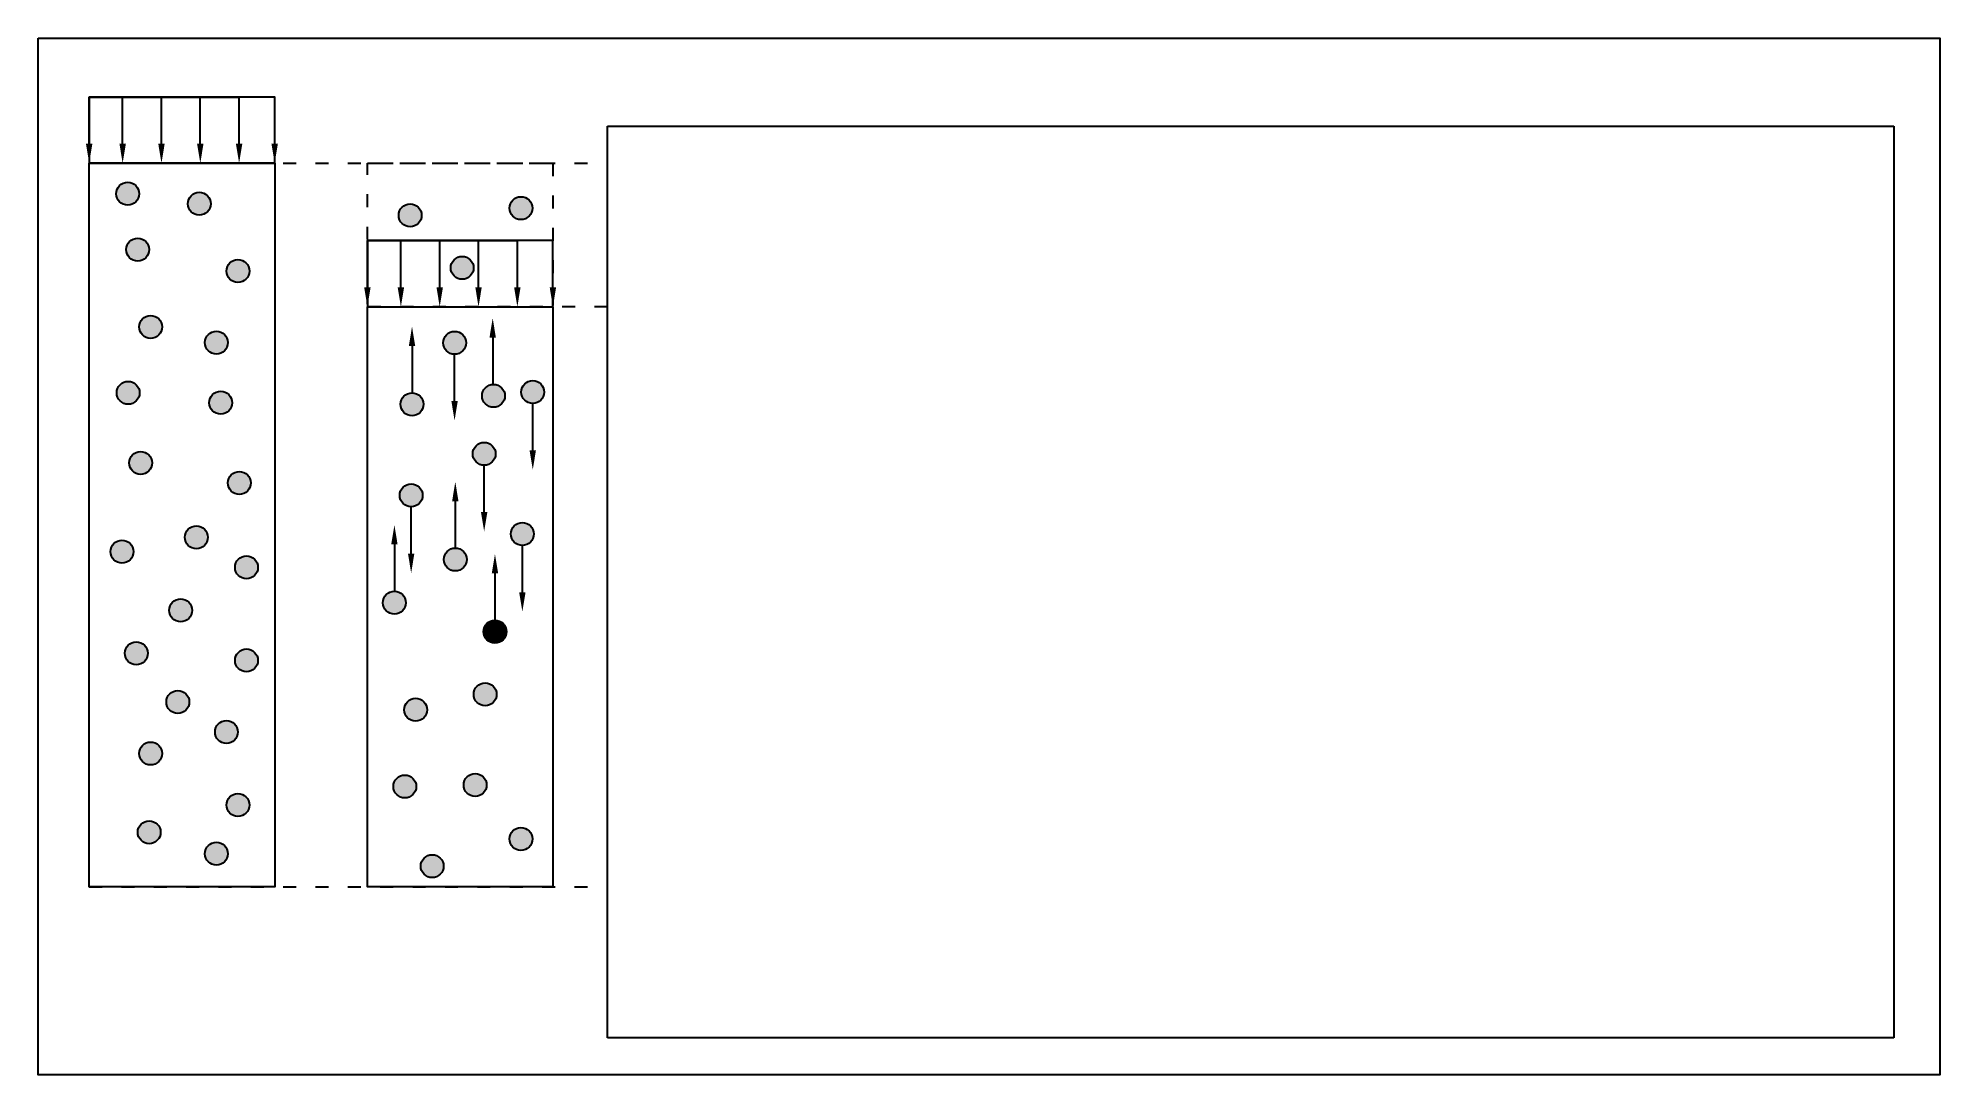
# Model space of a CAD drawing. Header units: inches. Extents: x -128 to 157, y -44 to 110.
# Drawn here: x -17.77 to -0.13, y 50.12 to 59.74 of the extents above; entities that cross this region are included whole.
import ezdxf
from ezdxf import colors
from ezdxf.entities.mleader import LeaderData, LeaderLine
from ezdxf.math import Vec2, Vec3

# ---------------------------------------------------------------- set-up
doc = ezdxf.new("R2010")
doc.units = ezdxf.units.IN
doc.header["$MEASUREMENT"] = 0
doc.linetypes.add('ACAD_ISO03W100', pattern=[30, 12, -18])
doc.styles.get("Standard").update_dxf_attribs({"font": 'arial.ttf'})
picture_1 = doc.add_image_def('image1.jpg', size_in_pixel=(1750, 1240))

msp = doc.modelspace()

# ---------------------------------------------------------------- hatches: boundary and pattern name
at = {"ltscale": 0.1}
h = msp.add_hatch(color=5, dxfattribs=at)
h.dxf.hatch_style = 1
h.paths.add_polyline_path([(-17.04029, 58.29416, 1), (-16.82798, 58.29416, 1)])
h.paths.add_polyline_path([(-15.80624, 57.57738, 1), (-16.01855, 57.57738, 1)])
h.paths.add_polyline_path([(-16.82798, 57.05971, 1), (-16.61567, 57.05971, 1)])
h.paths.add_polyline_path([(-16.82395, 56.44842, 1), (-17.03626, 56.44842, 1)])
h.paths.add_polyline_path([(-16.00528, 55.61288, 1), (-15.79298, 55.61288, 1)])
h.paths.add_polyline_path([(-16.40336, 55.10848, 1), (-16.19105, 55.10848, 1)])
h.paths.add_polyline_path([(-16.96067, 54.03331, 1), (-16.74837, 54.03331, 1)])
h.paths.add_polyline_path([(-16.88106, 54.97574, 1), (-17.09337, 54.97574, 1)])
h.paths.add_polyline_path([(-15.93894, 53.96694, 1), (-15.72663, 53.96694, 1)])
h.paths.add_polyline_path([(-16.61567, 53.10416, 1), (-16.82798, 53.10416, 1)])
h.paths.add_polyline_path([(-16.12471, 53.30326, 1), (-15.9124, 53.30326, 1)])
h.paths.add_polyline_path([(-16.21759, 52.175, 1), (-16.00528, 52.175, 1)])
h.paths.add_polyline_path([(-16.33702, 54.43152, 1), (-16.54933, 54.43152, 1)])
h = msp.add_hatch(color=1, dxfattribs=at)
h.dxf.hatch_style = 1
h.paths.add_polyline_path([(-15.80624, 52.6263, 1), (-16.01855, 52.6263, 1)])
h.paths.add_polyline_path([(-16.62894, 52.3741, 1), (-16.84125, 52.3741, 1)])
h.paths.add_polyline_path([(-16.36356, 53.58201, 1), (-16.57586, 53.58201, 1)])
h.paths.add_polyline_path([(-15.72663, 54.82973, 1), (-15.93894, 54.82973, 1)])
h.paths.add_polyline_path([(-16.92087, 55.79871, 1), (-16.70856, 55.79871, 1)])
h.paths.add_polyline_path([(-15.96548, 56.35621, 1), (-16.17779, 56.35621, 1)])
h.paths.add_polyline_path([(-16.00528, 56.9137, 1), (-16.21759, 56.9137, 1)])
h.paths.add_polyline_path([(-16.94741, 57.77649, 1), (-16.7351, 57.77649, 1)])
h.paths.add_polyline_path([(-16.16452, 58.20125, 1), (-16.37682, 58.20125, 1)])
h = msp.add_hatch(color=5, dxfattribs=at)
h.dxf.hatch_style = 1
h.paths.add_polyline_path([(-14.20908, 58.09407, 1), (-14.42139, 58.09407, 1)])
h.paths.add_polyline_path([(-13.18174, 58.16075, 1), (-13.39405, 58.16075, 1)])
h.paths.add_polyline_path([(-13.9388, 57.60721, 1), (-13.72649, 57.60721, 1)])
h.paths.add_polyline_path([(-14.40382, 56.34234, 1), (-14.19151, 56.34234, 1)])
h.paths.add_polyline_path([(-13.64852, 56.42047, 1), (-13.43621, 56.42047, 1)])
h.paths.add_polyline_path([(-14.00256, 54.90287, 1), (-13.79025, 54.90287, 1)])
h.paths.add_polyline_path([(-14.35492, 54.50234, 1), (-14.56723, 54.50234, 1)])
h.paths.add_polyline_path([(-14.15811, 53.50946, 1), (-14.37042, 53.50946, 1)])
h.paths.add_polyline_path([(-13.81864, 52.81195, 1), (-13.60633, 52.81195, 1)])
h.paths.add_polyline_path([(-14.21674, 52.05944, 1), (-14.00444, 52.05944, 1)])
h = msp.add_hatch(color=1, dxfattribs=at)
h.dxf.hatch_style = 1
h.paths.add_polyline_path([(-14.00928, 56.91206, 1), (-13.79698, 56.91206, 1)])
h.paths.add_polyline_path([(-13.07192, 56.45511, 1), (-13.28423, 56.45511, 1)])
h.paths.add_polyline_path([(-13.73478, 55.8828, 1), (-13.52248, 55.8828, 1)])
h.paths.add_polyline_path([(-14.19945, 55.49801, 1), (-14.41176, 55.49801, 1)])
h.paths.add_polyline_path([(-13.16847, 55.13947, 1), (-13.38078, 55.13947, 1)])
h.paths.add_polyline_path([(-13.51347, 53.65282, 1), (-13.72578, 53.65282, 1)])
h.paths.add_polyline_path([(-14.47074, 52.79844, 1), (-14.25843, 52.79844, 1)])
h.paths.add_polyline_path([(-13.18174, 52.31164, 1), (-13.39405, 52.31164, 1)])
h = msp.add_hatch(color=5, dxfattribs=at)
h.dxf.hatch_style = 1
h.paths.add_polyline_path([(-13.4224, 54.23383, 1), (-13.63471, 54.23383, 1)])

# ---------------------------------------------------------------- linework, layer by layer
for p, q in [((-15.57137, 58.57721), (-17.29159, 58.57721)), ((-15.57137, 51.86891), (-17.29159, 51.86891))]:
    msp.add_line(p, q)
at = {"linetype": 'ACAD_ISO03W100', "ltscale": 0.01}
for p, q in [((-17.29159, 58.57721), (-12.48554, 58.57721)), ((-12.48554, 57.24554), (-14.71151, 57.24554)), ((-17.29159, 51.86891), (-12.48554, 51.86891))]:
    msp.add_line(p, q, dxfattribs=at)
at = {"ltscale": 0.1}
for points in [[(-17.76568, 59.73798), (-0.12901, 59.73798), (-0.12901, 50.12342), (-17.76568, 50.12342)], [(-14.71151, 57.24554), (-12.99129, 57.24554), (-12.99129, 51.86891), (-14.71151, 51.86891)]]:
    msp.add_lwpolyline(points, close=True, dxfattribs=at)
for points in [[(-17.29159, 58.57721), (-15.57137, 58.57721), (-15.57137, 59.19108), (-17.29159, 59.19108)], [(-17.29159, 58.57721), (-15.57137, 58.57721), (-15.57137, 51.86891), (-17.29159, 51.86891)], [(-17.29159, 58.57721), (-15.57137, 58.57721), (-15.57137, 58.57721), (-17.29159, 58.57721)], [(-14.71151, 57.24554), (-12.99129, 57.24554), (-12.99129, 57.85941), (-14.71151, 57.85941)]]:
    msp.add_lwpolyline(points, close=True)
at = {"linetype": 'ACAD_ISO03W100', "ltscale": 0.01}
msp.add_lwpolyline([(-14.71151, 58.57721), (-12.99129, 58.57721), (-12.99129, 51.86891), (-14.71151, 51.86891)], close=True, dxfattribs=at)
for centre in [(-16.93414, 58.29416), (-16.27067, 58.20125), (-13.28789, 58.16075), (-14.31523, 58.09407), (-16.84125, 57.77649), (-15.9124, 57.57738), (-13.83264, 57.60721), (-16.72183, 57.05971), (-16.11144, 56.9137), (-13.90313, 56.91206), (-16.93011, 56.44842), (-16.07163, 56.35621), (-14.29767, 56.34234), (-13.54237, 56.42047), (-13.17807, 56.45511), (-13.62863, 55.8828), (-16.81471, 55.79871), (-15.89913, 55.61288), (-14.3056, 55.49801), (-16.29721, 55.10848), (-13.27462, 55.13947), (-16.98721, 54.97574), (-15.83278, 54.82973), (-13.89641, 54.90287), (-16.44317, 54.43152), (-14.46107, 54.50234), (-13.52855, 54.23383), (-16.85452, 54.03331), (-15.83278, 53.96694), (-16.46971, 53.58201), (-14.26426, 53.50946), (-13.61963, 53.65282), (-16.01855, 53.30326), (-16.72183, 53.10416), (-13.71248, 52.81195), (-14.36459, 52.79844), (-15.9124, 52.6263), (-16.7351, 52.3741), (-13.28789, 52.31164), (-16.11144, 52.175), (-14.11059, 52.05944)]:
    msp.add_circle(centre, 0.10615)

# ---------------------------------------------------------------- pictures from other files: only their frames are drawn
image = msp.add_image(picture_1, insert=(-12.48554, 50.46855), size_in_units=(11.93023, 8.45342))
image.dxf.flags = 7

# ---------------------------------------------------------------- leaders
ml = msp.add_multileader_mtext('Standard')
ml.set_content('', color=256)
ml.set_leader_properties()
ml.build(insert=Vec2(0, 0))
ml.multileader.update_dxf_attribs({"dogleg_length": 0.36, "arrow_head_size": 0.18})
ctx = ml.context
ctx.base_point, ctx.char_height, ctx.arrow_head_size, ctx.landing_gap_size, ctx.plane_origin = Vec3(-16.93159, 59.19108), 0.18, 0.18, 0.09, Vec3(-17.29159, 58.57721)
notes = []
notes.append((ctx, [(0, (1, 1, 0), (-17.29159, 59.19108), (1, 0), 0.36, [(0, [(-17.29159, 58.57721)], 0, [])])]))
ctx.mtext.insert, ctx.mtext.flow_direction = Vec3(-16.84159, 59.28108), 5
ml = msp.add_multileader_mtext('Standard')
ml.set_content('', color=256)
ml.set_leader_properties()
ml.build(insert=Vec2(0, 0))
ml.multileader.update_dxf_attribs({"dogleg_length": 0.36, "arrow_head_size": 0.18})
ctx = ml.context
ctx.base_point, ctx.char_height, ctx.arrow_head_size, ctx.landing_gap_size, ctx.plane_origin = Vec3(-16.62109, 59.19108), 0.18, 0.18, 0.09, Vec3(-16.98109, 58.57721)
notes.append((ctx, [(0, (1, 1, 0), (-16.98109, 59.19108), (1, 0), 0.36, [(0, [(-16.98109, 58.57721)], 0, [])])]))
ctx.mtext.insert, ctx.mtext.flow_direction = Vec3(-16.53109, 59.28108), 5
ml = msp.add_multileader_mtext('Standard')
ml.set_content('', color=256)
ml.set_leader_properties()
ml.build(insert=Vec2(0, 0))
ml.multileader.update_dxf_attribs({"dogleg_length": 0.36, "arrow_head_size": 0.18})
ctx = ml.context
ctx.base_point, ctx.char_height, ctx.arrow_head_size, ctx.landing_gap_size, ctx.plane_origin = Vec3(-16.26109, 59.19108), 0.18, 0.18, 0.09, Vec3(-16.62109, 58.57721)
notes.append((ctx, [(0, (1, 1, 0), (-16.62109, 59.19108), (1, 0), 0.36, [(0, [(-16.62109, 58.57721)], 0, [])])]))
ctx.mtext.insert, ctx.mtext.flow_direction = Vec3(-16.17109, 59.28108), 5
ml = msp.add_multileader_mtext('Standard')
ml.set_content('', color=256)
ml.set_leader_properties()
ml.build(insert=Vec2(0, 0))
ml.multileader.update_dxf_attribs({"dogleg_length": 0.36, "arrow_head_size": 0.18})
ctx = ml.context
ctx.base_point, ctx.char_height, ctx.arrow_head_size, ctx.landing_gap_size, ctx.plane_origin = Vec3(-15.90109, 59.19108), 0.18, 0.18, 0.09, Vec3(-16.26109, 58.57721)
notes.append((ctx, [(0, (1, 1, 0), (-16.26109, 59.19108), (1, 0), 0.36, [(0, [(-16.26109, 58.57721)], 0, [])])]))
ctx.mtext.insert, ctx.mtext.flow_direction = Vec3(-15.81109, 59.28108), 5
ml = msp.add_multileader_mtext('Standard')
ml.set_content('', color=256)
ml.set_leader_properties()
ml.build(insert=Vec2(0, 0))
ml.multileader.update_dxf_attribs({"dogleg_length": 0, "arrow_head_size": 0.18})
ctx = ml.context
ctx.base_point, ctx.char_height, ctx.arrow_head_size, ctx.landing_gap_size, ctx.plane_origin = Vec3(-15.90109, 59.19108), 0.18, 0.18, 0.09, Vec3(-15.90109, 58.57721)
notes.append((ctx, [(0, (1, 1, 0), (-15.90109, 59.19108), (1, 0), 0, [(0, [(-15.90109, 58.57721)], 0, [])])]))
ctx.mtext.insert, ctx.mtext.flow_direction = Vec3(-15.81109, 59.28108), 5
ml = msp.add_multileader_mtext('Standard')
ml.set_content('', color=256)
ml.set_leader_properties()
ml.build(insert=Vec2(0, 0))
ml.multileader.update_dxf_attribs({"dogleg_length": 0, "arrow_head_size": 0.18})
ctx = ml.context
ctx.base_point, ctx.char_height, ctx.arrow_head_size, ctx.landing_gap_size, ctx.plane_origin = Vec3(-15.57137, 59.19108), 0.18, 0.18, 0.09, Vec3(-15.57137, 58.57721)
notes.append((ctx, [(0, (1, 1, 0), (-15.57137, 59.19108), (1, 0), 0, [(0, [(-15.57137, 58.57721)], 0, [])])]))
ctx.mtext.insert, ctx.mtext.flow_direction = Vec3(-15.48137, 59.28108), 5
ml = msp.add_multileader_mtext('Standard')
ml.set_content('', color=256)
ml.set_leader_properties()
ml.build(insert=Vec2(0, 0))
ml.multileader.update_dxf_attribs({"dogleg_length": 0.36, "arrow_head_size": 0.18})
ctx = ml.context
ctx.base_point, ctx.char_height, ctx.arrow_head_size, ctx.landing_gap_size, ctx.plane_origin = Vec3(-14.35151, 57.85941), 0.18, 0.18, 0.09, Vec3(-14.71151, 57.24554)
notes.append((ctx, [(0, (1, 1, 0), (-14.71151, 57.85941), (1, 0), 0.36, [(0, [(-14.71151, 57.24554)], 0, [])])]))
ctx.mtext.insert, ctx.mtext.flow_direction = Vec3(-14.26151, 57.94941), 5
ml = msp.add_multileader_mtext('Standard')
ml.set_content('', color=256)
ml.set_leader_properties()
ml.build(insert=Vec2(0, 0))
ml.multileader.update_dxf_attribs({"dogleg_length": 0.36, "arrow_head_size": 0.18})
ctx = ml.context
ctx.base_point, ctx.char_height, ctx.arrow_head_size, ctx.landing_gap_size, ctx.plane_origin = Vec3(-14.041, 57.85941), 0.18, 0.18, 0.09, Vec3(-14.401, 57.24554)
notes.append((ctx, [(0, (1, 1, 0), (-14.401, 57.85941), (1, 0), 0.36, [(0, [(-14.401, 57.24554)], 0, [])])]))
ctx.mtext.insert, ctx.mtext.flow_direction = Vec3(-13.951, 57.94941), 5
ml = msp.add_multileader_mtext('Standard')
ml.set_content('', color=256)
ml.set_leader_properties()
ml.build(insert=Vec2(0, 0))
ml.multileader.update_dxf_attribs({"dogleg_length": 0.36, "arrow_head_size": 0.18})
ctx = ml.context
ctx.base_point, ctx.char_height, ctx.arrow_head_size, ctx.landing_gap_size, ctx.plane_origin = Vec3(-13.681, 57.85941), 0.18, 0.18, 0.09, Vec3(-14.041, 57.24554)
notes.append((ctx, [(0, (1, 1, 0), (-14.041, 57.85941), (1, 0), 0.36, [(0, [(-14.041, 57.24554)], 0, [])])]))
ctx.mtext.insert, ctx.mtext.flow_direction = Vec3(-13.591, 57.94941), 5
ml = msp.add_multileader_mtext('Standard')
ml.set_content('', color=256)
ml.set_leader_properties()
ml.build(insert=Vec2(0, 0))
ml.multileader.update_dxf_attribs({"dogleg_length": 0.36, "arrow_head_size": 0.18})
ctx = ml.context
ctx.base_point, ctx.char_height, ctx.arrow_head_size, ctx.landing_gap_size, ctx.plane_origin = Vec3(-13.321, 57.85941), 0.18, 0.18, 0.09, Vec3(-13.681, 57.24554)
notes.append((ctx, [(0, (1, 1, 0), (-13.681, 57.85941), (1, 0), 0.36, [(0, [(-13.681, 57.24554)], 0, [])])]))
ctx.mtext.insert, ctx.mtext.flow_direction = Vec3(-13.231, 57.94941), 5
ml = msp.add_multileader_mtext('Standard')
ml.set_content('', color=256)
ml.set_leader_properties()
ml.build(insert=Vec2(0, 0))
ml.multileader.update_dxf_attribs({"dogleg_length": 0, "arrow_head_size": 0.18})
ctx = ml.context
ctx.base_point, ctx.char_height, ctx.arrow_head_size, ctx.landing_gap_size, ctx.plane_origin = Vec3(-13.321, 57.85941), 0.18, 0.18, 0.09, Vec3(-13.321, 57.24554)
notes.append((ctx, [(0, (1, 1, 0), (-13.321, 57.85941), (1, 0), 0, [(0, [(-13.321, 57.24554)], 0, [])])]))
ctx.mtext.insert, ctx.mtext.flow_direction = Vec3(-13.231, 57.94941), 5
ml = msp.add_multileader_mtext('Standard')
ml.set_content('', color=256)
ml.set_leader_properties()
ml.build(insert=Vec2(0, 0))
ml.multileader.update_dxf_attribs({"dogleg_length": 0, "arrow_head_size": 0.18})
ctx = ml.context
ctx.base_point, ctx.char_height, ctx.arrow_head_size, ctx.landing_gap_size, ctx.plane_origin = Vec3(-12.99129, 57.85941), 0.18, 0.18, 0.09, Vec3(-12.99129, 57.24554)
notes.append((ctx, [(0, (1, 1, 0), (-12.99129, 57.85941), (1, 0), 0, [(0, [(-12.99129, 57.24554)], 0, [])])]))
ctx.mtext.insert, ctx.mtext.flow_direction = Vec3(-12.90129, 57.94941), 5
ml = msp.add_multileader_mtext('Standard')
ml.set_content('', color=256)
ml.set_leader_properties()
ml.build(insert=Vec2(0, 0))
ml.multileader.update_dxf_attribs({"dogleg_length": 0, "arrow_head_size": 0.18})
ctx = ml.context
ctx.base_point, ctx.char_height, ctx.arrow_head_size, ctx.landing_gap_size, ctx.plane_origin = Vec3(-14.29767, 56.4485), 0.18, 0.18, 0.09, Vec3(-14.29767, 57.06236)
notes.append((ctx, [(0, (1, 1, 0), (-14.29767, 56.4485), (1, 0), 0, [(0, [(-14.29767, 57.06236)], 0, [])])]))
ctx.mtext.insert, ctx.mtext.flow_direction = Vec3(-14.20767, 56.5385), 5
ml = msp.add_multileader_mtext('Standard')
ml.set_content('', color=256)
ml.set_leader_properties()
ml.build(insert=Vec2(0, 0))
ml.multileader.update_dxf_attribs({"dogleg_length": 0, "arrow_head_size": 0.18})
ctx = ml.context
ctx.base_point, ctx.char_height, ctx.arrow_head_size, ctx.landing_gap_size, ctx.plane_origin = Vec3(-13.54968, 56.52688), 0.18, 0.18, 0.09, Vec3(-13.54968, 57.14074)
notes.append((ctx, [(0, (1, 1, 0), (-13.54968, 56.52688), (1, 0), 0, [(0, [(-13.54968, 57.14074)], 0, [])])]))
ctx.mtext.insert, ctx.mtext.flow_direction = Vec3(-13.45968, 56.61688), 5
ml = msp.add_multileader_mtext('Standard')
ml.set_content('', color=256)
ml.set_leader_properties()
ml.build(insert=Vec2(0, 0))
ml.multileader.update_dxf_attribs({"dogleg_length": 0, "arrow_head_size": 0.18})
ctx = ml.context
ctx.base_point, ctx.char_height, ctx.arrow_head_size, ctx.landing_gap_size, ctx.plane_origin = Vec3(-13.90313, 56.80591), 0.18, 0.18, 0.09, Vec3(-13.90313, 56.19204)
notes.append((ctx, [(0, (1, 1, 0), (-13.90313, 56.80591), (1, 0), 0, [(0, [(-13.90313, 56.19204)], 0, [])])]))
ctx.mtext.insert, ctx.mtext.flow_direction = Vec3(-13.81313, 56.89591), 5
ml = msp.add_multileader_mtext('Standard')
ml.set_content('', color=256)
ml.set_leader_properties()
ml.build(insert=Vec2(0, 0))
ml.multileader.update_dxf_attribs({"dogleg_length": 0, "arrow_head_size": 0.18})
ctx = ml.context
ctx.base_point, ctx.char_height, ctx.arrow_head_size, ctx.landing_gap_size, ctx.plane_origin = Vec3(-13.17807, 56.34896), 0.18, 0.18, 0.09, Vec3(-13.17807, 55.7351)
notes.append((ctx, [(0, (1, 1, 0), (-13.17807, 56.34896), (1, 0), 0, [(0, [(-13.17807, 55.7351)], 0, [])])]))
ctx.mtext.insert, ctx.mtext.flow_direction = Vec3(-13.08807, 56.43896), 5
ml = msp.add_multileader_mtext('Standard')
ml.set_content('', color=256)
ml.set_leader_properties()
ml.build(insert=Vec2(0, 0))
ml.multileader.update_dxf_attribs({"dogleg_length": 0, "arrow_head_size": 0.18})
ctx = ml.context
ctx.base_point, ctx.char_height, ctx.arrow_head_size, ctx.landing_gap_size, ctx.plane_origin = Vec3(-13.62863, 55.77665), 0.18, 0.18, 0.09, Vec3(-13.62863, 55.16278)
notes.append((ctx, [(0, (1, 1, 0), (-13.62863, 55.77665), (1, 0), 0, [(0, [(-13.62863, 55.16278)], 0, [])])]))
ctx.mtext.insert, ctx.mtext.flow_direction = Vec3(-13.53863, 55.86665), 5
ml = msp.add_multileader_mtext('Standard')
ml.set_content('', color=256)
ml.set_leader_properties()
ml.build(insert=Vec2(0, 0))
ml.multileader.update_dxf_attribs({"dogleg_length": 0, "arrow_head_size": 0.18})
ctx = ml.context
ctx.base_point, ctx.char_height, ctx.arrow_head_size, ctx.landing_gap_size, ctx.plane_origin = Vec3(-13.89641, 55.00903), 0.18, 0.18, 0.09, Vec3(-13.89641, 55.62289)
notes.append((ctx, [(0, (1, 1, 0), (-13.89641, 55.00903), (1, 0), 0, [(0, [(-13.89641, 55.62289)], 0, [])])]))
ctx.mtext.insert, ctx.mtext.flow_direction = Vec3(-13.80641, 55.09903), 5
ml = msp.add_multileader_mtext('Standard')
ml.set_content('', color=256)
ml.set_leader_properties()
ml.build(insert=Vec2(0, 0))
ml.multileader.update_dxf_attribs({"dogleg_length": 0, "arrow_head_size": 0.18})
ctx = ml.context
ctx.base_point, ctx.char_height, ctx.arrow_head_size, ctx.landing_gap_size, ctx.plane_origin = Vec3(-14.3056, 55.39186), 0.18, 0.18, 0.09, Vec3(-14.3056, 54.77799)
notes.append((ctx, [(0, (1, 1, 0), (-14.3056, 55.39186), (1, 0), 0, [(0, [(-14.3056, 54.77799)], 0, [])])]))
ctx.mtext.insert, ctx.mtext.flow_direction = Vec3(-14.2156, 55.48186), 5
ml = msp.add_multileader_mtext('Standard')
ml.set_content('', color=256)
ml.set_leader_properties()
ml.build(insert=Vec2(0, 0))
ml.multileader.update_dxf_attribs({"dogleg_length": 0, "arrow_head_size": 0.18})
ctx = ml.context
ctx.base_point, ctx.char_height, ctx.arrow_head_size, ctx.landing_gap_size, ctx.plane_origin = Vec3(-14.46107, 54.60849), 0.18, 0.18, 0.09, Vec3(-14.46107, 55.22235)
notes.append((ctx, [(0, (1, 1, 0), (-14.46107, 54.60849), (1, 0), 0, [(0, [(-14.46107, 55.22235)], 0, [])])]))
ctx.mtext.insert, ctx.mtext.flow_direction = Vec3(-14.37107, 54.69849), 5
ml = msp.add_multileader_mtext('Standard')
ml.set_content('', color=256)
ml.set_leader_properties()
ml.build(insert=Vec2(0, 0))
ml.multileader.update_dxf_attribs({"dogleg_length": 0, "arrow_head_size": 0.18})
ctx = ml.context
ctx.base_point, ctx.char_height, ctx.arrow_head_size, ctx.landing_gap_size, ctx.plane_origin = Vec3(-13.27462, 55.03332), 0.18, 0.18, 0.09, Vec3(-13.27462, 54.41946)
notes.append((ctx, [(0, (1, 1, 0), (-13.27462, 55.03332), (1, 0), 0, [(0, [(-13.27462, 54.41946)], 0, [])])]))
ctx.mtext.insert, ctx.mtext.flow_direction = Vec3(-13.18462, 55.12332), 5
ml = msp.add_multileader_mtext('Standard')
ml.set_content('', color=256)
ml.set_leader_properties()
ml.build(insert=Vec2(0, 0))
ml.multileader.update_dxf_attribs({"dogleg_length": 0, "arrow_head_size": 0.18})
ctx = ml.context
ctx.base_point, ctx.char_height, ctx.arrow_head_size, ctx.landing_gap_size, ctx.plane_origin = Vec3(-13.52855, 54.33998), 0.18, 0.18, 0.09, Vec3(-13.52855, 54.95385)
notes.append((ctx, [(0, (1, 1, 0), (-13.52855, 54.33998), (1, 0), 0, [(0, [(-13.52855, 54.95385)], 0, [])])]))
ctx.mtext.insert, ctx.mtext.flow_direction = Vec3(-13.43855, 54.42998), 5
for ctx, leaders in notes:
    for number, flags, end, landing, length, lines in leaders:
        leader = LeaderData()
        leader.index, (leader.has_last_leader_line, leader.has_dogleg_vector, leader.attachment_direction) = number, flags
        leader.last_leader_point, leader.dogleg_vector, leader.dogleg_length = Vec3(end), Vec3(landing), length
        for number, points, colour, breaks in lines:
            line = LeaderLine()
            line.index, line.vertices, line.color, line.breaks = number, Vec3.list(points), colors.encode_raw_color(colour), breaks
            leader.lines.append(line)
        ctx.leaders.append(leader)

doc.saveas('drawing.dxf')
